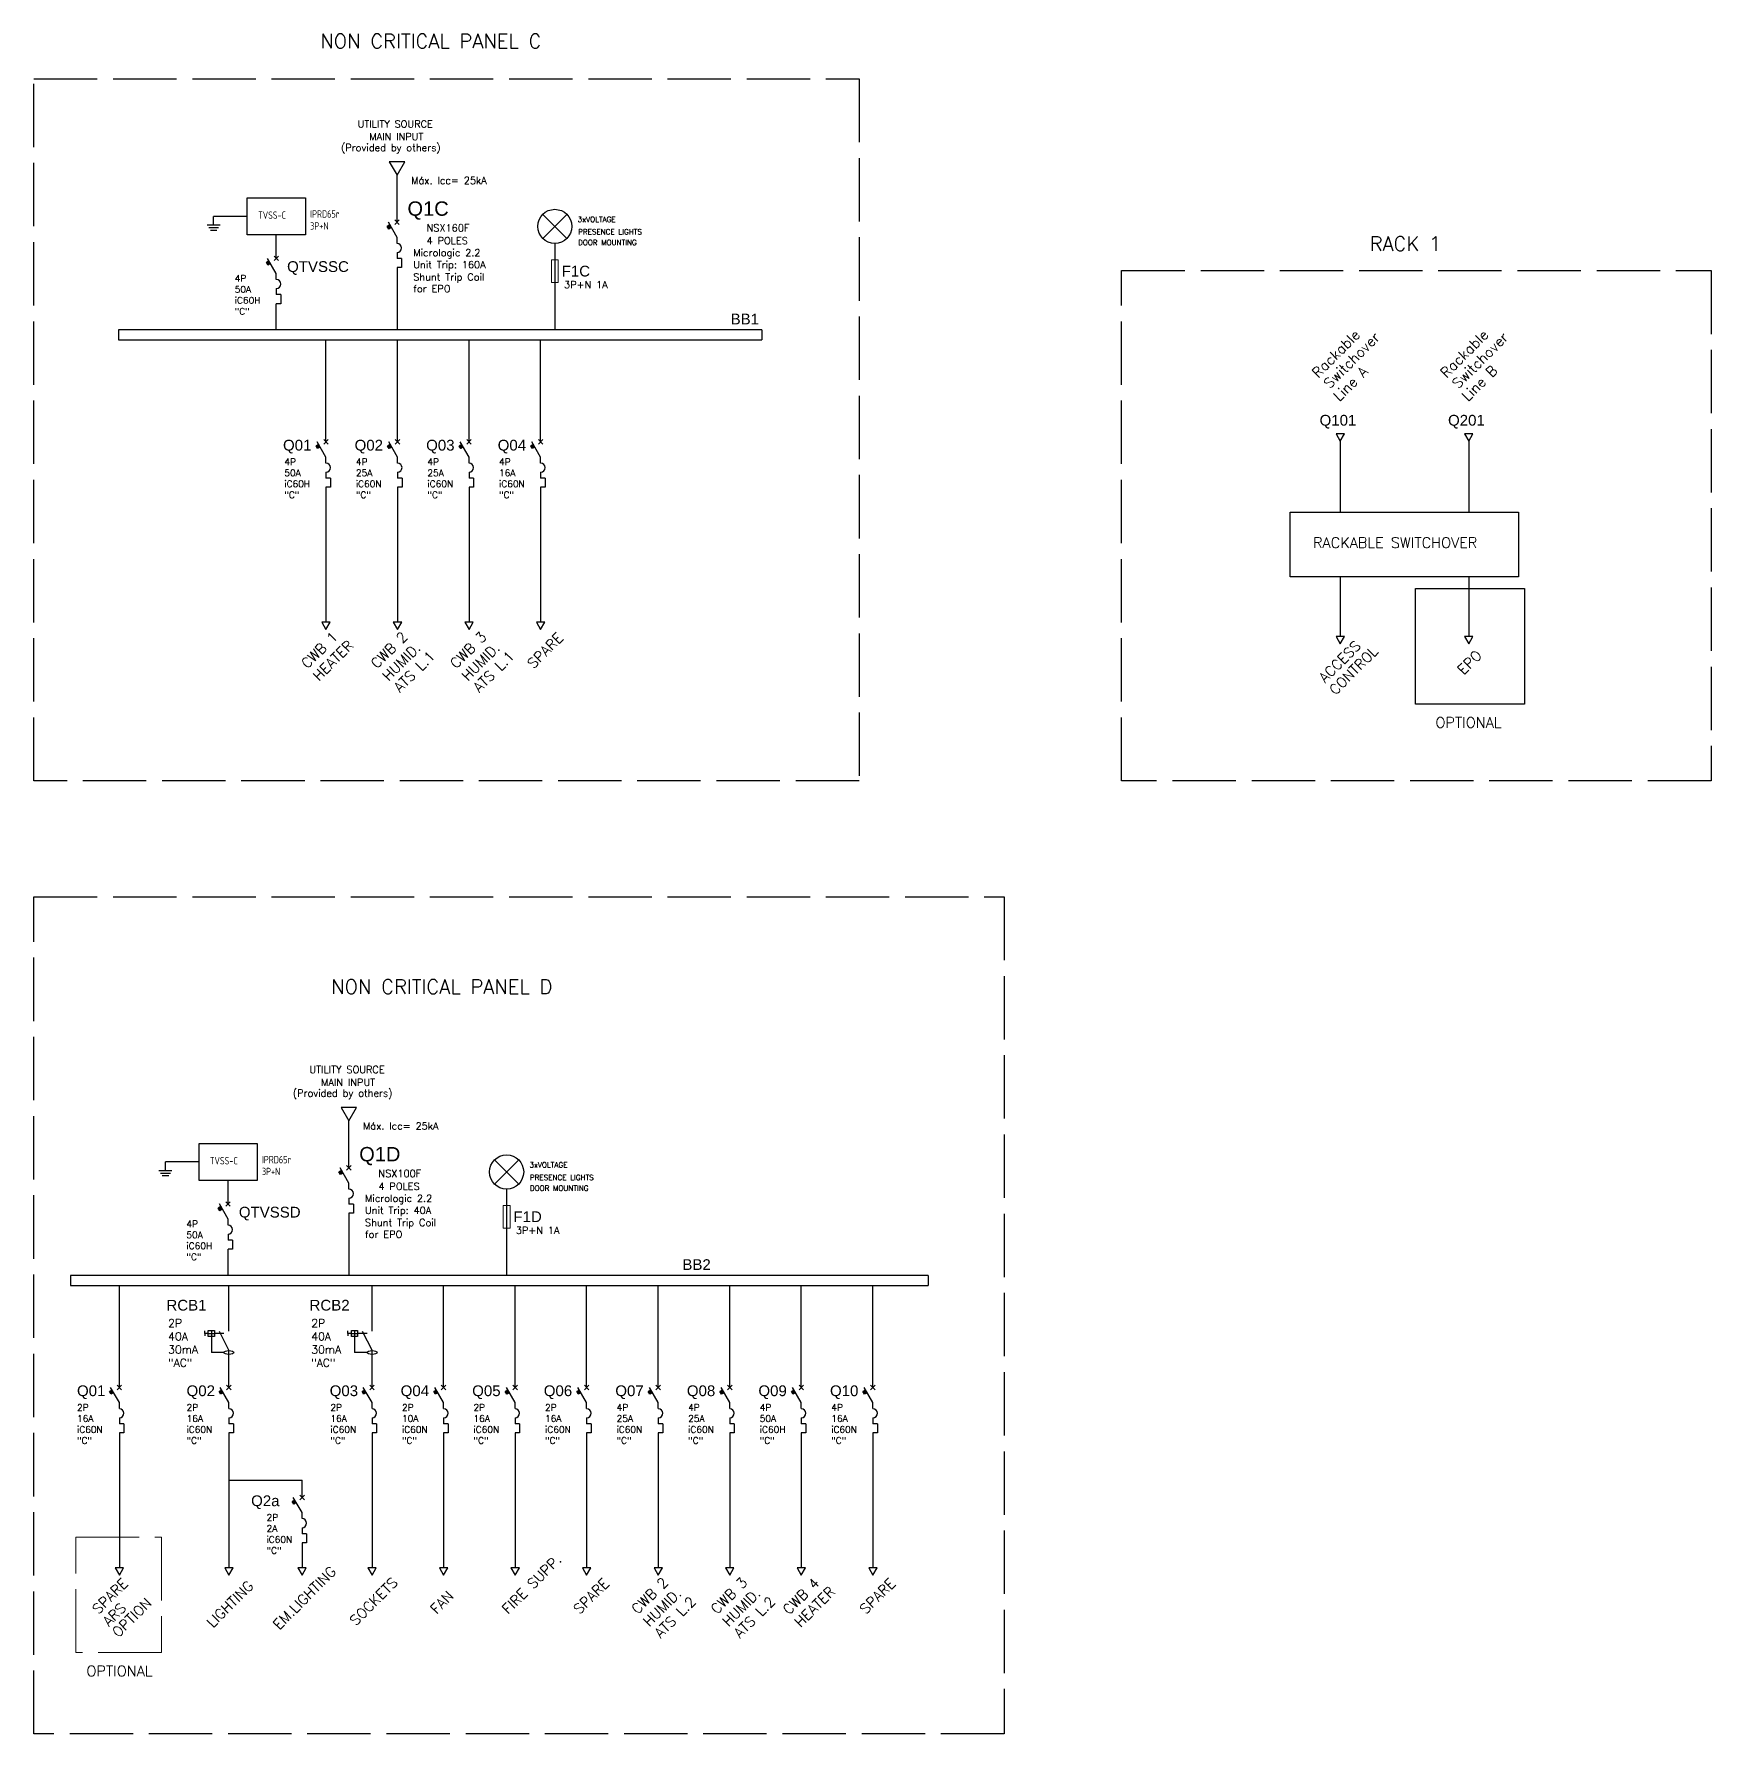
# Model space of a CAD drawing. Header units: inches. Extents: x 86 to 1426, y 63 to 696.
# Drawn here: x 1108.1 to 1425.7, y 266.9 to 588.8 of the extents above; entities that cross this region are included whole.
import ezdxf

# ---------------------------------------------------------------- set-up
doc = ezdxf.new("R2010")
doc.units = ezdxf.units.IN
doc.header["$MEASUREMENT"] = 0
doc.linetypes.add('ACAD_ISO02W100', pattern=[15, 12, -3])
doc.linetypes.add('Caddy_Solid', pattern=[0])
doc.layers.get('0').update_dxf_attribs({"lineweight": 0, "plot": 0})
doc.layers.add('1', color=7, linetype='Continuous', lineweight=13)
for name, color, linetype in [('DIBUIX', 7, 'Continuous'), ('Líneas', 122, 'Continuous'), ('TEXTE', 7, 'Continuous')]:
    doc.layers.add(name, color=color, linetype=linetype)
doc.styles.add('Caddy_Vectorfont1p', font='isocp___.ttf', dxfattribs={"width": 0.9})
doc.styles.add('Estilo1', font='arial.ttf')
doc.styles.add('NORMAL', font='simplex', dxfattribs={"width": 0.7})
doc.styles.add('RomanS', font='romans.shx')
doc.styles.get("Standard").update_dxf_attribs({"font": 'romans.shx', "width": 0.8})

msp = doc.modelspace()

# ---------------------------------------------------------------- texts
at = {"attachment_point": 1, "style": 'RomanS'}
for s, insert, char_height, width in [('4P\\P50A\\PiC60H "C"', (1155.5, 508.43), 1.25, 1.8322), ('4P\\P25A\\PiC60N "C"', (1169.05, 508.43), 1.25, 1.8322), ('4P\\P25A\\PiC60N "C"', (1182.6, 508.43), 1.25, 1.8322), ('4P\\P16A\\PiC60N "C"', (1196.16, 508.43), 1.25, 1.8322), ('2P\\P10A\\PiC60N "C"', (1177.78, 329.38), 1.25, 1.8322), ('2P\\P16A\\PiC60N "C"', (1191.33, 329.38), 1.25, 1.8322), ('2P\\P16A\\PiC60N "C"', (1204.88, 329.38), 1.25, 1.8322), ('4P\\P25A\\PiC60N "C"', (1218.43, 329.38), 1.25, 1.8322), ('4P\\P25A\\PiC60N "C"', (1231.99, 329.38), 1.25, 1.8322), ('4P\\P50A\\PiC60H "C"', (1245.54, 329.38), 1.25, 1.8322), ('4P\\P16A\\PiC60N "C"', (1259.09, 329.38), 1.25, 1.8322), ('{\\C3;OPTIONAL}', (1118.02, 279.86), 2, 29.3852)]:
    msp.add_mtext(s, dxfattribs=dict(at, insert=insert, char_height=char_height, width=width))
at = {"layer": 'DIBUIX', "style": 'NORMAL'}
for s, height, p in [('Rackable', 1.925, (1351.3, 523.58)), ('Switchover', 1.925, (1353.51, 521.56)), ('Rackable', 1.925, (1375.62, 523.58)), ('Switchover', 1.925, (1377.84, 521.56)), ('Line A', 1.925, (1355.33, 519.13)), ('Line B', 1.925, (1379.66, 519.13)), ('CWB 1 ', 1.925, (1159.85, 468.53)), ('HEATER', 1.925, (1162.06, 466.16)), ('CWB 2', 1.925, (1173.03, 468.53)), ('CWB 3', 1.925, (1188.04, 468.53)), ('SPARE', 1.925, (1202.7, 468.53)), ('ACCESS', 1.925, (1352.61, 465.84)), ('HUMID.', 1.925, (1175.24, 466.16)), ('ATS L.1', 1.925, (1177.39, 464.01)), ('HUMID.', 1.925, (1190.25, 466.16)), ('ATS L.1', 1.925, (1192.41, 464.01)), ('CONTROL', 1.925, (1354.58, 463.52)), ('EPO', 1.925, (1378.86, 467.36)), ('FIRE SUPP.', 1.925, (1197.88, 289.48)), ('SPARE', 1.925, (1120.29, 289.48)), ('EM.LIGHTING', 1.9249, (1154.53, 286.54)), ('SOCKETS', 1.925, (1169.05, 287.31)), ('SPARE', 1.925, (1211.43, 289.48)), ('CWB 2', 1.925, (1222.41, 289.48)), ('CWB 3', 1.925, (1237.43, 289.48)), ('CWB 4', 1.925, (1251.07, 289.37)), ('SPARE', 1.925, (1265.64, 289.48)), ('LIGHTING', 1.925, (1141.95, 286.91)), ('FAN', 1.925, (1184.32, 289.48)), ('HUMID.', 1.925, (1224.62, 287.11)), ('HUMID.', 1.925, (1239.63, 287.11)), ('HEATER', 1.925, (1253.28, 286.99)), ('ARS', 1.925, (1122.26, 287.16)), ('OPTION', 1.925, (1124.05, 285.07)), ('ATS L.2', 1.925, (1226.77, 284.96)), ('ATS L.2', 1.925, (1241.79, 284.96))]:
    msp.add_text(s, height=height, rotation=45, dxfattribs=at).set_placement(p)
at = {"layer": 'DIBUIX', "attachment_point": 1, "style": 'RomanS'}
for s, insert, char_height, width in [('RACKABLE SWITCHOVER', (1350.34, 493.51), 2, 40.0765), ('2P\\P40A\\P30mA\\P"AC"', (1133.5, 345.47), 1.5, 2.7483), ('2P\\P40A\\P30mA\\P"AC"', (1160.6, 345.47), 1.5, 2.7483), ('2P\\P16A\\PiC60N "C"', (1116.23, 329.38), 1.25, 1.8322), ('2P\\P16A\\PiC60N "C"', (1136.98, 329.38), 1.25, 1.8322), ('2P\\P16A\\PiC60N "C"', (1164.23, 329.38), 1.25, 1.8322), ('2P\\P2A\\PiC60N "C"', (1152.13, 308.55), 1.25, 1.8322)]:
    msp.add_mtext(s, dxfattribs=dict(at, insert=insert, char_height=char_height, width=width))
at = {"layer": 'DIBUIX', "color": 3, "insert": (1373.52, 459.46), "char_height": 2, "width": 29.3852, "attachment_point": 1, "style": 'RomanS'}
msp.add_mtext('{\\C3;OPTIONAL}', dxfattribs=at)
at = {"layer": 'Líneas', "color": 7, "style": 'NORMAL'}
for s, height, p in [('NON CRITICAL PANEL C', 2.7, (1162.3, 586.13)), ('UTILITY SOURCE', 1.35, (1169.39, 571.12)), ('MAIN INPUT', 1.35, (1171.59, 568.7)), ('(Provided by others)', 1.35, (1166.24, 566.65)), ('Máx. Icc= 25kA', 1.35, (1179.53, 560.42)), ('NSX160F', 1.35, (1182.45, 551.44)), ('RACK 1', 2.7, (1361.07, 547.77)), ('Micrologic 2.2', 1.35, (1179.92, 546.74)), ('4 POLES', 1.35, (1182.45, 549.02)), ('Unit Trip: 160A', 1.35, (1179.92, 544.46)), ('3P+N 1A', 1.35, (1208.48, 540.68)), ('NON CRITICAL PANEL D', 2.7, (1164.36, 407.08)), ('UTILITY SOURCE', 1.35, (1160.26, 392.07)), ('MAIN INPUT', 1.35, (1162.45, 389.65)), ('(Provided by others)', 1.35, (1157.11, 387.6)), ('Máx. Icc= 25kA', 1.35, (1170.4, 381.37)), ('NSX100F', 1.35, (1173.32, 372.39)), ('4 POLES', 1.35, (1173.32, 369.97)), ('Micrologic 2.2', 1.35, (1170.78, 367.69)), ('Unit Trip: 40A', 1.35, (1170.78, 365.41)), ('3P+N 1A', 1.35, (1199.34, 361.63))]:
    msp.add_text(s, height=height, dxfattribs=at).set_placement(p)
at = {"layer": 'Líneas', "color": 7, "style": 'Caddy_Vectorfont1p', "width": 0.9}
for s, p in [('TVSS-C', (1150.52, 553.83)), ('IPRD65r', (1160.39, 554.05)), ('3P+N', (1160.39, 551.79)), ('TVSS-C', (1141.39, 374.78)), ('3P+N', (1151.25, 372.74)), ('IPRD65r', (1151.25, 374.99))]:
    msp.add_text(s, height=1.4, dxfattribs=at).set_placement(p)
at = {"layer": 'Líneas', "color": 7}
for s, p in [('3xVOLTAGE ', (1211.06, 553.23)), ('PRESENCE LIGHTS', (1211.14, 550.87)), ('DOOR MOUNTING', (1211.14, 548.84)), ('3xVOLTAGE ', (1201.93, 374.18)), ('PRESENCE LIGHTS', (1202.01, 371.82)), ('DOOR MOUNTING', (1202.01, 369.79))]:
    msp.add_text(s, height=1, dxfattribs=at).set_placement(p)
at = {"layer": 'Líneas', "color": 3, "style": 'NORMAL'}
for s, p in [('for EPO', (1179.92, 539.93)), ('Shunt Trip Coil', (1179.92, 542.15)), ('Shunt Trip Coil', (1170.78, 363.1)), ('for EPO', (1170.78, 360.88))]:
    msp.add_text(s, height=1.35, dxfattribs=at).set_placement(p)
at = {"layer": 'Líneas', "color": 7, "char_height": 1.25, "width": 1.8322, "attachment_point": 1, "style": 'RomanS'}
for insert in [(1146.1, 543.19), (1136.96, 364.14)]:
    msp.add_mtext('4P\\P50A\\PiC60H "C"', dxfattribs=dict(at, insert=insert))
at = {"layer": 'TEXTE', "color": 42, "style": 'Estilo1'}
for s, height, p in [('Q1C', 2.718, (1178.82, 554.41)), ('QTVSSC', 2.038, (1156.02, 543.77)), ('F1C', 2.038, (1208.03, 542.91)), ('BB1', 2.038, (1240.03, 533.84)), ('Q101', 2.038, (1351.58, 514.67)), ('Q201', 2.038, (1375.91, 514.67)), ('Q01', 2.038, (1155.25, 509.95)), ('Q02', 2.038, (1168.81, 509.95)), ('Q03', 2.038, (1182.36, 509.95)), ('Q04', 2.038, (1195.91, 509.95)), ('Q1D', 2.718, (1169.68, 375.36)), ('QTVSSD', 2.038, (1146.88, 364.72)), ('F1D', 2.038, (1198.89, 363.86)), ('BB2', 2.038, (1230.89, 354.79)), ('RCB1', 2.038, (1133.17, 347.1)), ('RCB2', 2.038, (1160.27, 347.1)), ('Q01', 2.038, (1116.23, 330.9)), ('Q02', 2.038, (1136.98, 330.9)), ('Q03', 2.038, (1164.09, 330.9)), ('Q04', 2.038, (1177.53, 330.9)), ('Q05', 2.038, (1191.08, 330.9)), ('Q06', 2.038, (1204.64, 330.9)), ('Q07', 2.038, (1218.19, 330.9)), ('Q08', 2.038, (1231.74, 330.9)), ('Q09', 2.038, (1245.29, 330.9)), ('Q10', 2.038, (1258.85, 330.9)), ('Q2a', 2.038, (1149.21, 310.07))]:
    msp.add_text(s, height=height, dxfattribs=at).set_placement(p)

# ---------------------------------------------------------------- blocks, each defined once
blk = doc.blocks.new('Blk296')
at = {"layer": '1', "linetype": 'Caddy_Solid', "lineweight": 25}
for p, q in [((103, 237), (114, 237)), ((103, 230), (103, 237)), ((114, 237), (114, 230)), ((114, 230), (103, 230))]:
    blk.add_line(p, q, dxfattribs=at)
blk = doc.blocks.new('Blk300')
at = {"layer": '1', "linetype": 'Caddy_Solid', "lineweight": 25}
for p, q in [((117.75, 232), (120.25, 232)), ((119, 232), (119, 233.6))]:
    blk.add_line(p, q, dxfattribs=at)
blk = doc.blocks.new('Blk301')
at = {"layer": '1', "linetype": 'Caddy_Solid', "lineweight": 25}
for p, q in [((118.0625, 231.5), (119.9375, 231.5)), ((118.375, 231), (119.625, 231))]:
    blk.add_line(p, q, dxfattribs=at)
blk = doc.blocks.new('Blk297')
for name in ['Blk300', 'Blk301']:
    blk.add_blockref(name, (0, 0, 1))

# ---------------------------------------------------------------- linework, layer by layer
for points in [[(1206.09, 546.07), (1207.39, 546.07), (1207.39, 541.77), (1206.09, 541.77)], [(1196.96, 367.02), (1198.26, 367.02), (1198.26, 362.72), (1196.96, 362.72)]]:
    msp.add_lwpolyline(points, close=True)
at = {"color": 3, "linetype": 'ACAD_ISO02W100'}
msp.add_lwpolyline([(1116, 304.21), (1132.26, 304.21), (1132.26, 282.34), (1116, 282.34)], close=True, dxfattribs=at)
at = {"layer": 'DIBUIX'}
for p, q in [((1175.47, 552.69), (1174.98, 552.4)), ((1175.47, 552.69), (1174.98, 552.4)), ((1175.47, 552.69), (1174.98, 552.4)), ((1175.27, 551.9), (1174.98, 552.4)), ((1175.27, 551.9), (1174.98, 552.4)), ((1175.27, 551.9), (1174.98, 552.4)), ((1175.34, 551.95), (1175.05, 552.44)), ((1175.34, 551.95), (1175.05, 552.44)), ((1175.34, 551.95), (1175.05, 552.44)), ((1175.42, 551.99), (1175.13, 552.48)), ((1175.42, 551.99), (1175.13, 552.48)), ((1175.42, 551.99), (1175.13, 552.48)), ((1176.85, 550.31), (1175.2, 553.18)), ((1176.85, 550.31), (1175.2, 553.18)), ((1176.85, 550.31), (1175.2, 553.18)), ((1175.49, 552.03), (1175.2, 552.53)), ((1175.49, 552.03), (1175.2, 552.53)), ((1175.49, 552.03), (1175.2, 552.53)), ((1175.76, 552.19), (1175.27, 551.9)), ((1175.76, 552.19), (1175.27, 551.9)), ((1175.76, 552.19), (1175.27, 551.9)), ((1175.56, 552.08), (1175.28, 552.57)), ((1175.56, 552.08), (1175.28, 552.57)), ((1175.56, 552.08), (1175.28, 552.57)), ((1175.64, 552.12), (1175.35, 552.61)), ((1175.64, 552.12), (1175.35, 552.61)), ((1175.64, 552.12), (1175.35, 552.61)), ((1175.71, 552.16), (1175.43, 552.66)), ((1175.71, 552.16), (1175.43, 552.66)), ((1175.71, 552.16), (1175.43, 552.66)), ((1176.42, 553.61), (1177.28, 552.75)), ((1177.28, 553.61), (1176.42, 552.75)), ((1176.42, 553.61), (1177.28, 552.75)), ((1177.28, 553.61), (1176.42, 552.75)), ((1176.42, 553.61), (1177.28, 552.75)), ((1177.28, 553.61), (1176.42, 552.75)), ((1176.85, 549.17), (1176.85, 550.31)), ((1176.85, 547.45), (1176.85, 546.31)), ((1152.6, 545.85), (1152.11, 545.57)), ((1152.6, 545.85), (1152.11, 545.57)), ((1152.6, 545.85), (1152.11, 545.57)), ((1152.39, 545.07), (1152.11, 545.57)), ((1152.39, 545.07), (1152.11, 545.57)), ((1152.39, 545.07), (1152.11, 545.57)), ((1152.46, 545.11), (1152.18, 545.61)), ((1152.46, 545.11), (1152.18, 545.61)), ((1152.46, 545.11), (1152.18, 545.61)), ((1152.54, 545.15), (1152.25, 545.65)), ((1152.54, 545.15), (1152.25, 545.65)), ((1152.54, 545.15), (1152.25, 545.65)), ((1153.98, 543.48), (1152.32, 546.35)), ((1153.98, 543.48), (1152.32, 546.35)), ((1153.98, 543.48), (1152.32, 546.35)), ((1152.62, 545.2), (1152.33, 545.69)), ((1152.62, 545.2), (1152.33, 545.69)), ((1152.62, 545.2), (1152.33, 545.69)), ((1152.89, 545.35), (1152.39, 545.07)), ((1152.89, 545.35), (1152.39, 545.07)), ((1152.89, 545.35), (1152.39, 545.07)), ((1152.69, 545.24), (1152.41, 545.74)), ((1152.69, 545.24), (1152.41, 545.74)), ((1152.69, 545.24), (1152.41, 545.74)), ((1152.76, 545.28), (1152.48, 545.78)), ((1152.76, 545.28), (1152.48, 545.78)), ((1152.76, 545.28), (1152.48, 545.78)), ((1152.83, 545.32), (1152.55, 545.82)), ((1152.83, 545.32), (1152.55, 545.82)), ((1152.83, 545.32), (1152.55, 545.82)), ((1153.55, 546.77), (1154.41, 545.92)), ((1154.41, 546.77), (1153.55, 545.92)), ((1153.55, 546.77), (1154.41, 545.92)), ((1154.41, 546.77), (1153.55, 545.92)), ((1153.55, 546.77), (1154.41, 545.92)), ((1154.41, 546.77), (1153.55, 545.92)), ((1177.71, 546.31), (1176.85, 546.31)), ((1177.71, 546.31), (1176.85, 546.31)), ((1177.71, 546.31), (1176.85, 546.31)), ((1177.71, 544.59), (1176.85, 544.59)), ((1177.71, 546.31), (1177.71, 544.59)), ((1177.71, 546.31), (1177.71, 544.59)), ((1177.71, 546.31), (1177.71, 544.59)), ((1153.98, 542.34), (1153.98, 543.48)), ((1153.98, 540.62), (1153.98, 539.48)), ((1154.84, 539.48), (1153.98, 539.48)), ((1154.84, 539.48), (1153.98, 539.48)), ((1154.84, 539.48), (1153.98, 539.48)), ((1154.84, 537.76), (1153.98, 537.76)), ((1154.84, 539.48), (1154.84, 537.76)), ((1154.84, 539.48), (1154.84, 537.76)), ((1154.84, 539.48), (1154.84, 537.76)), ((1245.93, 532.78), (1124.11, 532.78)), ((1124.11, 532.78), (1124.11, 530.9)), ((1245.93, 532.78), (1245.93, 530.9)), ((1124.11, 530.9), (1245.93, 530.9)), ((1162.95, 512.02), (1163.81, 511.16)), ((1163.81, 512.02), (1162.95, 511.16)), ((1162.95, 512.02), (1163.81, 511.16)), ((1163.81, 512.02), (1162.95, 511.16)), ((1162.95, 512.02), (1163.81, 511.16)), ((1163.81, 512.02), (1162.95, 511.16)), ((1176.5, 512.02), (1177.36, 511.16)), ((1177.36, 512.02), (1176.5, 511.16)), ((1176.5, 512.02), (1177.36, 511.16)), ((1177.36, 512.02), (1176.5, 511.16)), ((1176.5, 512.02), (1177.36, 511.16)), ((1177.36, 512.02), (1176.5, 511.16)), ((1190.06, 512.02), (1190.91, 511.16)), ((1190.91, 512.02), (1190.06, 511.16)), ((1190.06, 512.02), (1190.91, 511.16)), ((1190.91, 512.02), (1190.06, 511.16)), ((1190.06, 512.02), (1190.91, 511.16)), ((1190.91, 512.02), (1190.06, 511.16)), ((1203.61, 512.02), (1204.47, 511.16)), ((1204.47, 512.02), (1203.61, 511.16)), ((1203.61, 512.02), (1204.47, 511.16)), ((1204.47, 512.02), (1203.61, 511.16)), ((1203.61, 512.02), (1204.47, 511.16)), ((1204.47, 512.02), (1203.61, 511.16)), ((1162, 511.1), (1161.51, 510.81)), ((1162, 511.1), (1161.51, 510.81)), ((1162, 511.1), (1161.51, 510.81)), ((1161.8, 510.31), (1161.51, 510.81)), ((1161.8, 510.31), (1161.51, 510.81)), ((1161.8, 510.31), (1161.51, 510.81)), ((1161.87, 510.36), (1161.58, 510.85)), ((1161.87, 510.36), (1161.58, 510.85)), ((1161.87, 510.36), (1161.58, 510.85)), ((1161.94, 510.4), (1161.65, 510.89)), ((1161.94, 510.4), (1161.65, 510.89)), ((1161.94, 510.4), (1161.65, 510.89)), ((1163.38, 508.73), (1161.72, 511.59)), ((1163.38, 508.73), (1161.72, 511.59)), ((1163.38, 508.73), (1161.72, 511.59)), ((1162.02, 510.44), (1161.73, 510.94)), ((1162.02, 510.44), (1161.73, 510.94)), ((1162.02, 510.44), (1161.73, 510.94)), ((1162.29, 510.6), (1161.8, 510.31)), ((1162.29, 510.6), (1161.8, 510.31)), ((1162.29, 510.6), (1161.8, 510.31)), ((1162.09, 510.49), (1161.81, 510.98)), ((1162.09, 510.49), (1161.81, 510.98)), ((1162.09, 510.49), (1161.81, 510.98)), ((1162.17, 510.53), (1161.88, 511.02)), ((1162.17, 510.53), (1161.88, 511.02)), ((1162.17, 510.53), (1161.88, 511.02)), ((1162.24, 510.57), (1161.95, 511.07)), ((1162.24, 510.57), (1161.95, 511.07)), ((1162.24, 510.57), (1161.95, 511.07)), ((1163.38, 507.59), (1163.38, 508.73)), ((1175.55, 511.1), (1175.06, 510.81)), ((1175.55, 511.1), (1175.06, 510.81)), ((1175.55, 511.1), (1175.06, 510.81)), ((1175.35, 510.31), (1175.06, 510.81)), ((1175.35, 510.31), (1175.06, 510.81)), ((1175.35, 510.31), (1175.06, 510.81)), ((1175.42, 510.36), (1175.13, 510.85)), ((1175.42, 510.36), (1175.13, 510.85)), ((1175.42, 510.36), (1175.13, 510.85)), ((1175.5, 510.4), (1175.21, 510.89)), ((1175.5, 510.4), (1175.21, 510.89)), ((1175.5, 510.4), (1175.21, 510.89)), ((1176.93, 508.73), (1175.28, 511.59)), ((1176.93, 508.73), (1175.28, 511.59)), ((1176.93, 508.73), (1175.28, 511.59)), ((1175.57, 510.44), (1175.28, 510.94)), ((1175.57, 510.44), (1175.28, 510.94)), ((1175.57, 510.44), (1175.28, 510.94)), ((1175.84, 510.6), (1175.35, 510.31)), ((1175.84, 510.6), (1175.35, 510.31)), ((1175.84, 510.6), (1175.35, 510.31)), ((1175.64, 510.49), (1175.36, 510.98)), ((1175.64, 510.49), (1175.36, 510.98)), ((1175.64, 510.49), (1175.36, 510.98)), ((1175.72, 510.53), (1175.43, 511.02)), ((1175.72, 510.53), (1175.43, 511.02)), ((1175.72, 510.53), (1175.43, 511.02)), ((1175.79, 510.57), (1175.51, 511.07)), ((1175.79, 510.57), (1175.51, 511.07)), ((1175.79, 510.57), (1175.51, 511.07)), ((1176.93, 507.59), (1176.93, 508.73)), ((1189.11, 511.1), (1188.61, 510.81)), ((1189.11, 511.1), (1188.61, 510.81)), ((1189.11, 511.1), (1188.61, 510.81)), ((1188.9, 510.31), (1188.61, 510.81)), ((1188.9, 510.31), (1188.61, 510.81)), ((1188.9, 510.31), (1188.61, 510.81)), ((1188.97, 510.36), (1188.68, 510.85)), ((1188.97, 510.36), (1188.68, 510.85)), ((1188.97, 510.36), (1188.68, 510.85)), ((1189.05, 510.4), (1188.76, 510.89)), ((1189.05, 510.4), (1188.76, 510.89)), ((1189.05, 510.4), (1188.76, 510.89)), ((1190.49, 508.73), (1188.83, 511.59)), ((1190.49, 508.73), (1188.83, 511.59)), ((1190.49, 508.73), (1188.83, 511.59)), ((1189.12, 510.44), (1188.84, 510.94)), ((1189.12, 510.44), (1188.84, 510.94)), ((1189.12, 510.44), (1188.84, 510.94)), ((1189.39, 510.6), (1188.9, 510.31)), ((1189.39, 510.6), (1188.9, 510.31)), ((1189.39, 510.6), (1188.9, 510.31)), ((1189.19, 510.49), (1188.91, 510.98)), ((1189.19, 510.49), (1188.91, 510.98)), ((1189.19, 510.49), (1188.91, 510.98)), ((1189.27, 510.53), (1188.98, 511.02)), ((1189.27, 510.53), (1188.98, 511.02)), ((1189.27, 510.53), (1188.98, 511.02)), ((1189.34, 510.57), (1189.06, 511.07)), ((1189.34, 510.57), (1189.06, 511.07)), ((1189.34, 510.57), (1189.06, 511.07)), ((1190.49, 507.59), (1190.49, 508.73)), ((1202.66, 511.1), (1202.17, 510.81)), ((1202.66, 511.1), (1202.17, 510.81)), ((1202.66, 511.1), (1202.17, 510.81)), ((1202.45, 510.31), (1202.17, 510.81)), ((1202.45, 510.31), (1202.17, 510.81)), ((1202.45, 510.31), (1202.17, 510.81)), ((1202.52, 510.36), (1202.24, 510.85)), ((1202.52, 510.36), (1202.24, 510.85)), ((1202.52, 510.36), (1202.24, 510.85)), ((1202.6, 510.4), (1202.31, 510.89)), ((1202.6, 510.4), (1202.31, 510.89)), ((1202.6, 510.4), (1202.31, 510.89)), ((1204.04, 508.73), (1202.38, 511.59)), ((1204.04, 508.73), (1202.38, 511.59)), ((1204.04, 508.73), (1202.38, 511.59)), ((1202.68, 510.44), (1202.39, 510.94)), ((1202.68, 510.44), (1202.39, 510.94)), ((1202.68, 510.44), (1202.39, 510.94)), ((1202.95, 510.6), (1202.45, 510.31)), ((1202.95, 510.6), (1202.45, 510.31)), ((1202.95, 510.6), (1202.45, 510.31)), ((1202.75, 510.49), (1202.46, 510.98)), ((1202.75, 510.49), (1202.46, 510.98)), ((1202.75, 510.49), (1202.46, 510.98)), ((1202.82, 510.53), (1202.54, 511.02)), ((1202.82, 510.53), (1202.54, 511.02)), ((1202.82, 510.53), (1202.54, 511.02)), ((1202.89, 510.57), (1202.61, 511.07)), ((1202.89, 510.57), (1202.61, 511.07)), ((1202.89, 510.57), (1202.61, 511.07)), ((1204.04, 507.59), (1204.04, 508.73)), ((1163.38, 505.87), (1163.38, 504.72)), ((1176.93, 505.87), (1176.93, 504.72)), ((1190.49, 505.87), (1190.49, 504.72)), ((1204.04, 505.87), (1204.04, 504.72)), ((1164.24, 504.72), (1163.38, 504.72)), ((1164.24, 504.72), (1163.38, 504.72)), ((1164.24, 504.72), (1163.38, 504.72)), ((1164.24, 503.01), (1163.38, 503.01)), ((1164.24, 504.72), (1164.24, 503.01)), ((1164.24, 504.72), (1164.24, 503.01)), ((1164.24, 504.72), (1164.24, 503.01)), ((1177.79, 504.72), (1176.93, 504.72)), ((1177.79, 504.72), (1176.93, 504.72)), ((1177.79, 504.72), (1176.93, 504.72)), ((1177.79, 503.01), (1176.93, 503.01)), ((1177.79, 504.72), (1177.79, 503.01)), ((1177.79, 504.72), (1177.79, 503.01)), ((1177.79, 504.72), (1177.79, 503.01)), ((1191.34, 504.72), (1190.49, 504.72)), ((1191.34, 504.72), (1190.49, 504.72)), ((1191.34, 504.72), (1190.49, 504.72)), ((1191.34, 503.01), (1190.49, 503.01)), ((1191.34, 504.72), (1191.34, 503.01)), ((1191.34, 504.72), (1191.34, 503.01)), ((1191.34, 504.72), (1191.34, 503.01)), ((1204.9, 504.72), (1204.04, 504.72)), ((1204.9, 504.72), (1204.04, 504.72)), ((1204.9, 504.72), (1204.04, 504.72)), ((1204.9, 503.01), (1204.04, 503.01)), ((1204.9, 504.72), (1204.9, 503.01)), ((1204.9, 504.72), (1204.9, 503.01)), ((1204.9, 504.72), (1204.9, 503.01)), ((1355.5, 486.05), (1355.5, 474.77)), ((1379.82, 486.05), (1379.82, 474.77)), ((1166.34, 373.63), (1165.85, 373.35)), ((1166.34, 373.63), (1165.85, 373.35)), ((1166.34, 373.63), (1165.85, 373.35)), ((1166.28, 372.94), (1165.99, 373.43)), ((1166.28, 372.94), (1165.99, 373.43)), ((1166.28, 372.94), (1165.99, 373.43)), ((1167.72, 371.26), (1166.06, 374.13)), ((1167.72, 371.26), (1166.06, 374.13)), ((1167.72, 371.26), (1166.06, 374.13)), ((1166.36, 372.98), (1166.07, 373.48)), ((1166.36, 372.98), (1166.07, 373.48)), ((1166.36, 372.98), (1166.07, 373.48)), ((1166.43, 373.02), (1166.15, 373.52)), ((1166.43, 373.02), (1166.15, 373.52)), ((1166.43, 373.02), (1166.15, 373.52)), ((1166.5, 373.07), (1166.22, 373.56)), ((1166.5, 373.07), (1166.22, 373.56)), ((1166.5, 373.07), (1166.22, 373.56)), ((1166.57, 373.11), (1166.29, 373.61)), ((1166.57, 373.11), (1166.29, 373.61)), ((1166.57, 373.11), (1166.29, 373.61)), ((1167.29, 374.56), (1168.15, 373.7)), ((1168.15, 374.56), (1167.29, 373.7)), ((1167.29, 374.56), (1168.15, 373.7)), ((1168.15, 374.56), (1167.29, 373.7)), ((1167.29, 374.56), (1168.15, 373.7)), ((1168.15, 374.56), (1167.29, 373.7)), ((1166.13, 372.85), (1165.85, 373.35)), ((1166.13, 372.85), (1165.85, 373.35)), ((1166.13, 372.85), (1165.85, 373.35)), ((1166.2, 372.9), (1165.92, 373.39)), ((1166.2, 372.9), (1165.92, 373.39)), ((1166.2, 372.9), (1165.92, 373.39)), ((1166.63, 373.14), (1166.13, 372.85)), ((1166.63, 373.14), (1166.13, 372.85)), ((1166.63, 373.14), (1166.13, 372.85)), ((1167.72, 370.12), (1167.72, 371.26)), ((1144.84, 364.43), (1143.19, 367.3)), ((1144.84, 364.43), (1143.19, 367.3)), ((1144.84, 364.43), (1143.19, 367.3)), ((1144.41, 367.72), (1145.27, 366.87)), ((1145.27, 367.72), (1144.41, 366.87)), ((1144.41, 367.72), (1145.27, 366.87)), ((1145.27, 367.72), (1144.41, 366.87)), ((1144.41, 367.72), (1145.27, 366.87)), ((1145.27, 367.72), (1144.41, 366.87)), ((1167.72, 368.4), (1167.72, 367.26)), ((1168.58, 367.26), (1167.72, 367.26)), ((1168.58, 367.26), (1167.72, 367.26)), ((1168.58, 367.26), (1167.72, 367.26)), ((1168.58, 367.26), (1168.58, 365.54)), ((1168.58, 367.26), (1168.58, 365.54)), ((1168.58, 367.26), (1168.58, 365.54)), ((1143.46, 366.8), (1142.97, 366.51)), ((1143.46, 366.8), (1142.97, 366.51)), ((1143.46, 366.8), (1142.97, 366.51)), ((1143.26, 366.02), (1142.97, 366.51)), ((1143.26, 366.02), (1142.97, 366.51)), ((1143.26, 366.02), (1142.97, 366.51)), ((1143.33, 366.06), (1143.04, 366.56)), ((1143.33, 366.06), (1143.04, 366.56)), ((1143.33, 366.06), (1143.04, 366.56)), ((1143.41, 366.1), (1143.12, 366.6)), ((1143.41, 366.1), (1143.12, 366.6)), ((1143.41, 366.1), (1143.12, 366.6)), ((1143.48, 366.14), (1143.19, 366.64)), ((1143.48, 366.14), (1143.19, 366.64)), ((1143.48, 366.14), (1143.19, 366.64)), ((1143.75, 366.3), (1143.26, 366.02)), ((1143.75, 366.3), (1143.26, 366.02)), ((1143.75, 366.3), (1143.26, 366.02)), ((1143.55, 366.19), (1143.27, 366.68)), ((1143.55, 366.19), (1143.27, 366.68)), ((1143.55, 366.19), (1143.27, 366.68)), ((1143.63, 366.23), (1143.34, 366.73)), ((1143.63, 366.23), (1143.34, 366.73)), ((1143.63, 366.23), (1143.34, 366.73)), ((1143.7, 366.27), (1143.42, 366.77)), ((1143.7, 366.27), (1143.42, 366.77)), ((1143.7, 366.27), (1143.42, 366.77)), ((1144.84, 363.29), (1144.84, 364.43)), ((1168.58, 365.54), (1167.72, 365.54)), ((1144.84, 361.57), (1144.84, 360.43)), ((1145.7, 360.43), (1144.84, 360.43)), ((1145.7, 360.43), (1144.84, 360.43)), ((1145.7, 360.43), (1144.84, 360.43)), ((1145.7, 358.71), (1144.84, 358.71)), ((1145.7, 360.43), (1145.7, 358.71)), ((1145.7, 360.43), (1145.7, 358.71)), ((1145.7, 360.43), (1145.7, 358.71)), ((1277.45, 353.73), (1114.97, 353.73)), ((1114.97, 353.73), (1114.97, 351.85)), ((1114.97, 351.85), (1277.45, 351.85)), ((1277.45, 353.73), (1277.45, 351.85)), ((1140.44, 342.78), (1140.44, 343.27)), ((1141.1, 342.78), (1140.44, 342.78)), ((1140.44, 342.78), (1140.44, 342.3)), ((1141.1, 342.78), (1142.28, 342.78)), ((1141.69, 343.36), (1141.69, 342.21)), ((1141.69, 342.21), (1141.69, 339.17)), ((1144.07, 342.78), (1142.28, 342.78)), ((1143.13, 343.21), (1145, 339.52)), ((1167.54, 342.78), (1167.54, 343.27)), ((1168.2, 342.78), (1167.54, 342.78)), ((1167.54, 342.78), (1167.54, 342.3)), ((1168.2, 342.78), (1169.38, 342.78)), ((1168.79, 343.36), (1168.79, 342.21)), ((1168.79, 342.21), (1168.79, 339.17)), ((1171.17, 342.78), (1169.38, 342.78)), ((1170.24, 343.21), (1172.11, 339.52)), ((1144.05, 339.17), (1141.69, 339.17)), ((1171.15, 339.17), (1168.79, 339.17)), ((1122.87, 332.05), (1122.38, 331.76)), ((1122.87, 332.05), (1122.38, 331.76)), ((1122.87, 332.05), (1122.38, 331.76)), ((1122.66, 331.26), (1122.38, 331.76)), ((1122.66, 331.26), (1122.38, 331.76)), ((1122.66, 331.26), (1122.38, 331.76)), ((1122.73, 331.31), (1122.45, 331.8)), ((1122.73, 331.31), (1122.45, 331.8)), ((1122.73, 331.31), (1122.45, 331.8)), ((1122.81, 331.35), (1122.52, 331.84)), ((1122.81, 331.35), (1122.52, 331.84)), ((1122.81, 331.35), (1122.52, 331.84)), ((1124.25, 329.67), (1122.59, 332.54)), ((1124.25, 329.67), (1122.59, 332.54)), ((1124.25, 329.67), (1122.59, 332.54)), ((1122.89, 331.39), (1122.6, 331.89)), ((1122.89, 331.39), (1122.6, 331.89)), ((1122.89, 331.39), (1122.6, 331.89)), ((1122.96, 331.44), (1122.68, 331.93)), ((1122.96, 331.44), (1122.68, 331.93)), ((1122.96, 331.44), (1122.68, 331.93)), ((1123.03, 331.48), (1122.75, 331.97)), ((1123.03, 331.48), (1122.75, 331.97)), ((1123.03, 331.48), (1122.75, 331.97)), ((1123.1, 331.52), (1122.82, 332.02)), ((1123.1, 331.52), (1122.82, 332.02)), ((1123.1, 331.52), (1122.82, 332.02)), ((1123.82, 332.97), (1124.68, 332.11)), ((1124.68, 332.97), (1123.82, 332.11)), ((1123.82, 332.97), (1124.68, 332.11)), ((1124.68, 332.97), (1123.82, 332.11)), ((1123.82, 332.97), (1124.68, 332.11)), ((1124.68, 332.97), (1123.82, 332.11)), ((1143.62, 332.05), (1143.13, 331.76)), ((1143.62, 332.05), (1143.13, 331.76)), ((1143.62, 332.05), (1143.13, 331.76)), ((1143.42, 331.26), (1143.13, 331.76)), ((1143.42, 331.26), (1143.13, 331.76)), ((1143.42, 331.26), (1143.13, 331.76)), ((1143.49, 331.31), (1143.2, 331.8)), ((1143.49, 331.31), (1143.2, 331.8)), ((1143.49, 331.31), (1143.2, 331.8)), ((1143.56, 331.35), (1143.27, 331.84)), ((1143.56, 331.35), (1143.27, 331.84)), ((1143.56, 331.35), (1143.27, 331.84)), ((1145, 329.67), (1143.34, 332.54)), ((1145, 329.67), (1143.34, 332.54)), ((1145, 329.67), (1143.34, 332.54)), ((1143.64, 331.39), (1143.35, 331.89)), ((1143.64, 331.39), (1143.35, 331.89)), ((1143.64, 331.39), (1143.35, 331.89)), ((1143.71, 331.44), (1143.43, 331.93)), ((1143.71, 331.44), (1143.43, 331.93)), ((1143.71, 331.44), (1143.43, 331.93)), ((1143.79, 331.48), (1143.5, 331.97)), ((1143.79, 331.48), (1143.5, 331.97)), ((1143.79, 331.48), (1143.5, 331.97)), ((1143.86, 331.52), (1143.57, 332.02)), ((1143.86, 331.52), (1143.57, 332.02)), ((1143.86, 331.52), (1143.57, 332.02)), ((1144.57, 332.97), (1145.43, 332.11)), ((1145.43, 332.97), (1144.57, 332.11)), ((1144.57, 332.97), (1145.43, 332.11)), ((1145.43, 332.97), (1144.57, 332.11)), ((1144.57, 332.97), (1145.43, 332.11)), ((1145.43, 332.97), (1144.57, 332.11)), ((1170.73, 332.05), (1170.23, 331.76)), ((1170.73, 332.05), (1170.23, 331.76)), ((1170.73, 332.05), (1170.23, 331.76)), ((1170.52, 331.26), (1170.23, 331.76)), ((1170.52, 331.26), (1170.23, 331.76)), ((1170.52, 331.26), (1170.23, 331.76)), ((1170.59, 331.31), (1170.3, 331.8)), ((1170.59, 331.31), (1170.3, 331.8)), ((1170.59, 331.31), (1170.3, 331.8)), ((1170.67, 331.35), (1170.38, 331.84)), ((1170.67, 331.35), (1170.38, 331.84)), ((1170.67, 331.35), (1170.38, 331.84)), ((1172.11, 329.67), (1170.45, 332.54)), ((1172.11, 329.67), (1170.45, 332.54)), ((1172.11, 329.67), (1170.45, 332.54)), ((1170.74, 331.39), (1170.46, 331.89)), ((1170.74, 331.39), (1170.46, 331.89)), ((1170.74, 331.39), (1170.46, 331.89)), ((1170.81, 331.44), (1170.53, 331.93)), ((1170.81, 331.44), (1170.53, 331.93)), ((1170.81, 331.44), (1170.53, 331.93)), ((1170.89, 331.48), (1170.6, 331.97)), ((1170.89, 331.48), (1170.6, 331.97)), ((1170.89, 331.48), (1170.6, 331.97)), ((1170.96, 331.52), (1170.68, 332.02)), ((1170.96, 331.52), (1170.68, 332.02)), ((1170.96, 331.52), (1170.68, 332.02)), ((1171.68, 332.97), (1172.53, 332.11)), ((1172.53, 332.97), (1171.68, 332.11)), ((1171.68, 332.97), (1172.53, 332.11)), ((1172.53, 332.97), (1171.68, 332.11)), ((1171.68, 332.97), (1172.53, 332.11)), ((1172.53, 332.97), (1171.68, 332.11)), ((1184.28, 332.05), (1183.79, 331.76)), ((1184.28, 332.05), (1183.79, 331.76)), ((1184.28, 332.05), (1183.79, 331.76)), ((1184.07, 331.26), (1183.79, 331.76)), ((1184.07, 331.26), (1183.79, 331.76)), ((1184.07, 331.26), (1183.79, 331.76)), ((1184.14, 331.31), (1183.86, 331.8)), ((1184.14, 331.31), (1183.86, 331.8)), ((1184.14, 331.31), (1183.86, 331.8)), ((1184.22, 331.35), (1183.93, 331.84)), ((1184.22, 331.35), (1183.93, 331.84)), ((1184.22, 331.35), (1183.93, 331.84)), ((1185.66, 329.67), (1184, 332.54)), ((1185.66, 329.67), (1184, 332.54)), ((1185.66, 329.67), (1184, 332.54)), ((1184.3, 331.39), (1184.01, 331.89)), ((1184.3, 331.39), (1184.01, 331.89)), ((1184.3, 331.39), (1184.01, 331.89)), ((1184.37, 331.44), (1184.09, 331.93)), ((1184.37, 331.44), (1184.09, 331.93)), ((1184.37, 331.44), (1184.09, 331.93)), ((1184.44, 331.48), (1184.16, 331.97)), ((1184.44, 331.48), (1184.16, 331.97)), ((1184.44, 331.48), (1184.16, 331.97)), ((1184.51, 331.52), (1184.23, 332.02)), ((1184.51, 331.52), (1184.23, 332.02)), ((1184.51, 331.52), (1184.23, 332.02)), ((1185.23, 332.97), (1186.09, 332.11)), ((1186.09, 332.97), (1185.23, 332.11)), ((1185.23, 332.97), (1186.09, 332.11)), ((1186.09, 332.97), (1185.23, 332.11)), ((1185.23, 332.97), (1186.09, 332.11)), ((1186.09, 332.97), (1185.23, 332.11)), ((1197.83, 332.05), (1197.34, 331.76)), ((1197.83, 332.05), (1197.34, 331.76)), ((1197.83, 332.05), (1197.34, 331.76)), ((1197.63, 331.26), (1197.34, 331.76)), ((1197.63, 331.26), (1197.34, 331.76)), ((1197.63, 331.26), (1197.34, 331.76)), ((1197.7, 331.31), (1197.41, 331.8)), ((1197.7, 331.31), (1197.41, 331.8)), ((1197.7, 331.31), (1197.41, 331.8)), ((1197.77, 331.35), (1197.48, 331.84)), ((1197.77, 331.35), (1197.48, 331.84)), ((1197.77, 331.35), (1197.48, 331.84)), ((1199.21, 329.67), (1197.55, 332.54)), ((1199.21, 329.67), (1197.55, 332.54)), ((1199.21, 329.67), (1197.55, 332.54)), ((1197.85, 331.39), (1197.56, 331.89)), ((1197.85, 331.39), (1197.56, 331.89)), ((1197.85, 331.39), (1197.56, 331.89)), ((1197.92, 331.44), (1197.64, 331.93)), ((1197.92, 331.44), (1197.64, 331.93)), ((1197.92, 331.44), (1197.64, 331.93)), ((1198, 331.48), (1197.71, 331.97)), ((1198, 331.48), (1197.71, 331.97)), ((1198, 331.48), (1197.71, 331.97)), ((1198.07, 331.52), (1197.78, 332.02)), ((1198.07, 331.52), (1197.78, 332.02)), ((1198.07, 331.52), (1197.78, 332.02)), ((1198.78, 332.97), (1199.64, 332.11)), ((1199.64, 332.97), (1198.78, 332.11)), ((1198.78, 332.97), (1199.64, 332.11)), ((1199.64, 332.97), (1198.78, 332.11)), ((1198.78, 332.97), (1199.64, 332.11)), ((1199.64, 332.97), (1198.78, 332.11)), ((1211.38, 332.05), (1210.89, 331.76)), ((1211.38, 332.05), (1210.89, 331.76)), ((1211.38, 332.05), (1210.89, 331.76)), ((1211.18, 331.26), (1210.89, 331.76)), ((1211.18, 331.26), (1210.89, 331.76)), ((1211.18, 331.26), (1210.89, 331.76)), ((1211.25, 331.31), (1210.96, 331.8)), ((1211.25, 331.31), (1210.96, 331.8)), ((1211.25, 331.31), (1210.96, 331.8)), ((1211.32, 331.35), (1211.04, 331.84)), ((1211.32, 331.35), (1211.04, 331.84)), ((1211.32, 331.35), (1211.04, 331.84)), ((1212.76, 329.67), (1211.11, 332.54)), ((1212.76, 329.67), (1211.11, 332.54)), ((1212.76, 329.67), (1211.11, 332.54)), ((1211.4, 331.39), (1211.11, 331.89)), ((1211.4, 331.39), (1211.11, 331.89)), ((1211.4, 331.39), (1211.11, 331.89)), ((1211.47, 331.44), (1211.19, 331.93)), ((1211.47, 331.44), (1211.19, 331.93)), ((1211.47, 331.44), (1211.19, 331.93)), ((1211.55, 331.48), (1211.26, 331.97)), ((1211.55, 331.48), (1211.26, 331.97)), ((1211.55, 331.48), (1211.26, 331.97)), ((1211.62, 331.52), (1211.34, 332.02)), ((1211.62, 331.52), (1211.34, 332.02)), ((1211.62, 331.52), (1211.34, 332.02)), ((1212.33, 332.97), (1213.19, 332.11)), ((1213.19, 332.97), (1212.33, 332.11)), ((1212.33, 332.97), (1213.19, 332.11)), ((1213.19, 332.97), (1212.33, 332.11)), ((1212.33, 332.97), (1213.19, 332.11)), ((1213.19, 332.97), (1212.33, 332.11)), ((1224.94, 332.05), (1224.44, 331.76)), ((1224.94, 332.05), (1224.44, 331.76)), ((1224.94, 332.05), (1224.44, 331.76)), ((1224.73, 331.26), (1224.44, 331.76)), ((1224.73, 331.26), (1224.44, 331.76)), ((1224.73, 331.26), (1224.44, 331.76)), ((1224.8, 331.31), (1224.51, 331.8)), ((1224.8, 331.31), (1224.51, 331.8)), ((1224.8, 331.31), (1224.51, 331.8)), ((1224.88, 331.35), (1224.59, 331.84)), ((1224.88, 331.35), (1224.59, 331.84)), ((1224.88, 331.35), (1224.59, 331.84)), ((1226.31, 329.67), (1224.66, 332.54)), ((1226.31, 329.67), (1224.66, 332.54)), ((1226.31, 329.67), (1224.66, 332.54)), ((1224.95, 331.39), (1224.67, 331.89)), ((1224.95, 331.39), (1224.67, 331.89)), ((1224.95, 331.39), (1224.67, 331.89)), ((1225.02, 331.44), (1224.74, 331.93)), ((1225.02, 331.44), (1224.74, 331.93)), ((1225.02, 331.44), (1224.74, 331.93)), ((1225.1, 331.48), (1224.81, 331.97)), ((1225.1, 331.48), (1224.81, 331.97)), ((1225.1, 331.48), (1224.81, 331.97)), ((1225.17, 331.52), (1224.89, 332.02)), ((1225.17, 331.52), (1224.89, 332.02)), ((1225.17, 331.52), (1224.89, 332.02)), ((1225.89, 332.97), (1226.74, 332.11)), ((1226.74, 332.97), (1225.89, 332.11)), ((1225.89, 332.97), (1226.74, 332.11)), ((1226.74, 332.97), (1225.89, 332.11)), ((1225.89, 332.97), (1226.74, 332.11)), ((1226.74, 332.97), (1225.89, 332.11)), ((1238.49, 332.05), (1237.99, 331.76)), ((1238.49, 332.05), (1237.99, 331.76)), ((1238.49, 332.05), (1237.99, 331.76)), ((1238.28, 331.26), (1237.99, 331.76)), ((1238.28, 331.26), (1237.99, 331.76)), ((1238.28, 331.26), (1237.99, 331.76)), ((1238.35, 331.31), (1238.07, 331.8)), ((1238.35, 331.31), (1238.07, 331.8)), ((1238.35, 331.31), (1238.07, 331.8)), ((1238.43, 331.35), (1238.14, 331.84)), ((1238.43, 331.35), (1238.14, 331.84)), ((1238.43, 331.35), (1238.14, 331.84)), ((1239.87, 329.67), (1238.21, 332.54)), ((1239.87, 329.67), (1238.21, 332.54)), ((1239.87, 329.67), (1238.21, 332.54)), ((1238.51, 331.39), (1238.22, 331.89)), ((1238.51, 331.39), (1238.22, 331.89)), ((1238.51, 331.39), (1238.22, 331.89)), ((1238.58, 331.44), (1238.29, 331.93)), ((1238.58, 331.44), (1238.29, 331.93)), ((1238.58, 331.44), (1238.29, 331.93)), ((1238.65, 331.48), (1238.36, 331.97)), ((1238.65, 331.48), (1238.36, 331.97)), ((1238.65, 331.48), (1238.36, 331.97)), ((1238.72, 331.52), (1238.44, 332.02)), ((1238.72, 331.52), (1238.44, 332.02)), ((1238.72, 331.52), (1238.44, 332.02)), ((1239.44, 332.97), (1240.3, 332.11)), ((1240.3, 332.97), (1239.44, 332.11)), ((1239.44, 332.97), (1240.3, 332.11)), ((1240.3, 332.97), (1239.44, 332.11)), ((1239.44, 332.97), (1240.3, 332.11)), ((1240.3, 332.97), (1239.44, 332.11)), ((1252.04, 332.05), (1251.55, 331.76)), ((1252.04, 332.05), (1251.55, 331.76)), ((1252.04, 332.05), (1251.55, 331.76)), ((1251.84, 331.26), (1251.55, 331.76)), ((1251.84, 331.26), (1251.55, 331.76)), ((1251.84, 331.26), (1251.55, 331.76)), ((1251.91, 331.31), (1251.62, 331.8)), ((1251.91, 331.31), (1251.62, 331.8)), ((1251.91, 331.31), (1251.62, 331.8)), ((1251.98, 331.35), (1251.69, 331.84)), ((1251.98, 331.35), (1251.69, 331.84)), ((1251.98, 331.35), (1251.69, 331.84)), ((1253.42, 329.67), (1251.76, 332.54)), ((1253.42, 329.67), (1251.76, 332.54)), ((1253.42, 329.67), (1251.76, 332.54)), ((1252.06, 331.39), (1251.77, 331.89)), ((1252.06, 331.39), (1251.77, 331.89)), ((1252.06, 331.39), (1251.77, 331.89)), ((1252.13, 331.44), (1251.85, 331.93)), ((1252.13, 331.44), (1251.85, 331.93)), ((1252.13, 331.44), (1251.85, 331.93)), ((1252.2, 331.48), (1251.92, 331.97)), ((1252.2, 331.48), (1251.92, 331.97)), ((1252.2, 331.48), (1251.92, 331.97)), ((1252.28, 331.52), (1251.99, 332.02)), ((1252.28, 331.52), (1251.99, 332.02)), ((1252.28, 331.52), (1251.99, 332.02)), ((1252.99, 332.97), (1253.85, 332.11)), ((1253.85, 332.97), (1252.99, 332.11)), ((1252.99, 332.97), (1253.85, 332.11)), ((1253.85, 332.97), (1252.99, 332.11)), ((1252.99, 332.97), (1253.85, 332.11)), ((1253.85, 332.97), (1252.99, 332.11)), ((1265.59, 332.05), (1265.1, 331.76)), ((1265.59, 332.05), (1265.1, 331.76)), ((1265.59, 332.05), (1265.1, 331.76)), ((1265.39, 331.26), (1265.1, 331.76)), ((1265.39, 331.26), (1265.1, 331.76)), ((1265.39, 331.26), (1265.1, 331.76)), ((1265.46, 331.31), (1265.17, 331.8)), ((1265.46, 331.31), (1265.17, 331.8)), ((1265.46, 331.31), (1265.17, 331.8)), ((1265.53, 331.35), (1265.25, 331.84)), ((1265.53, 331.35), (1265.25, 331.84)), ((1265.53, 331.35), (1265.25, 331.84)), ((1266.97, 329.67), (1265.32, 332.54)), ((1266.97, 329.67), (1265.32, 332.54)), ((1266.97, 329.67), (1265.32, 332.54)), ((1265.61, 331.39), (1265.32, 331.89)), ((1265.61, 331.39), (1265.32, 331.89)), ((1265.61, 331.39), (1265.32, 331.89)), ((1265.68, 331.44), (1265.4, 331.93)), ((1265.68, 331.44), (1265.4, 331.93)), ((1265.68, 331.44), (1265.4, 331.93)), ((1265.76, 331.48), (1265.47, 331.97)), ((1265.76, 331.48), (1265.47, 331.97)), ((1265.76, 331.48), (1265.47, 331.97)), ((1265.83, 331.52), (1265.55, 332.02)), ((1265.83, 331.52), (1265.55, 332.02)), ((1265.83, 331.52), (1265.55, 332.02)), ((1266.54, 332.97), (1267.4, 332.11)), ((1267.4, 332.97), (1266.54, 332.11)), ((1266.54, 332.97), (1267.4, 332.11)), ((1267.4, 332.97), (1266.54, 332.11)), ((1266.54, 332.97), (1267.4, 332.11)), ((1267.4, 332.97), (1266.54, 332.11)), ((1123.16, 331.55), (1122.66, 331.26)), ((1123.16, 331.55), (1122.66, 331.26)), ((1123.16, 331.55), (1122.66, 331.26)), ((1124.25, 328.54), (1124.25, 329.67)), ((1143.91, 331.55), (1143.42, 331.26)), ((1143.91, 331.55), (1143.42, 331.26)), ((1143.91, 331.55), (1143.42, 331.26)), ((1145, 328.54), (1145, 329.67)), ((1171.01, 331.55), (1170.52, 331.26)), ((1171.01, 331.55), (1170.52, 331.26)), ((1171.01, 331.55), (1170.52, 331.26)), ((1172.11, 328.54), (1172.11, 329.67)), ((1184.57, 331.55), (1184.07, 331.26)), ((1184.57, 331.55), (1184.07, 331.26)), ((1184.57, 331.55), (1184.07, 331.26)), ((1185.66, 328.54), (1185.66, 329.67)), ((1198.12, 331.55), (1197.63, 331.26)), ((1198.12, 331.55), (1197.63, 331.26)), ((1198.12, 331.55), (1197.63, 331.26)), ((1199.21, 328.54), (1199.21, 329.67)), ((1211.67, 331.55), (1211.18, 331.26)), ((1211.67, 331.55), (1211.18, 331.26)), ((1211.67, 331.55), (1211.18, 331.26)), ((1212.76, 328.54), (1212.76, 329.67)), ((1225.22, 331.55), (1224.73, 331.26)), ((1225.22, 331.55), (1224.73, 331.26)), ((1225.22, 331.55), (1224.73, 331.26)), ((1226.31, 328.54), (1226.31, 329.67)), ((1238.78, 331.55), (1238.28, 331.26)), ((1238.78, 331.55), (1238.28, 331.26)), ((1238.78, 331.55), (1238.28, 331.26)), ((1239.87, 328.54), (1239.87, 329.67)), ((1252.33, 331.55), (1251.84, 331.26)), ((1252.33, 331.55), (1251.84, 331.26)), ((1252.33, 331.55), (1251.84, 331.26)), ((1253.42, 328.54), (1253.42, 329.67)), ((1265.88, 331.55), (1265.39, 331.26)), ((1265.88, 331.55), (1265.39, 331.26)), ((1265.88, 331.55), (1265.39, 331.26)), ((1266.97, 328.54), (1266.97, 329.67)), ((1124.25, 326.82), (1124.25, 325.67)), ((1125.11, 325.67), (1124.25, 325.67)), ((1125.11, 325.67), (1124.25, 325.67)), ((1125.11, 325.67), (1124.25, 325.67)), ((1125.11, 325.67), (1125.11, 323.96)), ((1125.11, 325.67), (1125.11, 323.96)), ((1125.11, 325.67), (1125.11, 323.96)), ((1145, 326.82), (1145, 325.67)), ((1145.86, 325.67), (1145, 325.67)), ((1145.86, 325.67), (1145, 325.67)), ((1145.86, 325.67), (1145, 325.67)), ((1145.86, 325.67), (1145.86, 323.96)), ((1145.86, 325.67), (1145.86, 323.96)), ((1145.86, 325.67), (1145.86, 323.96)), ((1172.11, 326.82), (1172.11, 325.67)), ((1172.96, 325.67), (1172.11, 325.67)), ((1172.96, 325.67), (1172.11, 325.67)), ((1172.96, 325.67), (1172.11, 325.67)), ((1172.96, 325.67), (1172.96, 323.96)), ((1172.96, 325.67), (1172.96, 323.96)), ((1172.96, 325.67), (1172.96, 323.96)), ((1185.66, 326.82), (1185.66, 325.67)), ((1186.52, 325.67), (1185.66, 325.67)), ((1186.52, 325.67), (1185.66, 325.67)), ((1186.52, 325.67), (1185.66, 325.67)), ((1186.52, 325.67), (1186.52, 323.96)), ((1186.52, 325.67), (1186.52, 323.96)), ((1186.52, 325.67), (1186.52, 323.96)), ((1199.21, 326.82), (1199.21, 325.67)), ((1200.07, 325.67), (1199.21, 325.67)), ((1200.07, 325.67), (1199.21, 325.67)), ((1200.07, 325.67), (1199.21, 325.67)), ((1200.07, 325.67), (1200.07, 323.96)), ((1200.07, 325.67), (1200.07, 323.96)), ((1200.07, 325.67), (1200.07, 323.96)), ((1212.76, 326.82), (1212.76, 325.67)), ((1213.62, 325.67), (1212.76, 325.67)), ((1213.62, 325.67), (1212.76, 325.67)), ((1213.62, 325.67), (1212.76, 325.67)), ((1213.62, 325.67), (1213.62, 323.96)), ((1213.62, 325.67), (1213.62, 323.96)), ((1213.62, 325.67), (1213.62, 323.96)), ((1226.31, 326.82), (1226.31, 325.67)), ((1227.17, 325.67), (1226.31, 325.67)), ((1227.17, 325.67), (1226.31, 325.67)), ((1227.17, 325.67), (1226.31, 325.67)), ((1227.17, 325.67), (1227.17, 323.96)), ((1227.17, 325.67), (1227.17, 323.96)), ((1227.17, 325.67), (1227.17, 323.96)), ((1239.87, 326.82), (1239.87, 325.67)), ((1240.72, 325.67), (1239.87, 325.67)), ((1240.72, 325.67), (1239.87, 325.67)), ((1240.72, 325.67), (1239.87, 325.67)), ((1240.72, 325.67), (1240.72, 323.96)), ((1240.72, 325.67), (1240.72, 323.96)), ((1240.72, 325.67), (1240.72, 323.96)), ((1253.42, 326.82), (1253.42, 325.67)), ((1254.28, 325.67), (1253.42, 325.67)), ((1254.28, 325.67), (1253.42, 325.67)), ((1254.28, 325.67), (1253.42, 325.67)), ((1254.28, 325.67), (1254.28, 323.96)), ((1254.28, 325.67), (1254.28, 323.96)), ((1254.28, 325.67), (1254.28, 323.96)), ((1266.97, 326.82), (1266.97, 325.67)), ((1267.83, 325.67), (1266.97, 325.67)), ((1267.83, 325.67), (1266.97, 325.67)), ((1267.83, 325.67), (1266.97, 325.67)), ((1267.83, 325.67), (1267.83, 323.96)), ((1267.83, 325.67), (1267.83, 323.96)), ((1267.83, 325.67), (1267.83, 323.96)), ((1125.11, 323.96), (1124.25, 323.96)), ((1145.86, 323.96), (1145, 323.96)), ((1172.96, 323.96), (1172.11, 323.96)), ((1186.52, 323.96), (1185.66, 323.96)), ((1200.07, 323.96), (1199.21, 323.96)), ((1213.62, 323.96), (1212.76, 323.96)), ((1227.17, 323.96), (1226.31, 323.96)), ((1240.72, 323.96), (1239.87, 323.96)), ((1254.28, 323.96), (1253.42, 323.96)), ((1267.83, 323.96), (1266.97, 323.96)), ((1157.48, 311.22), (1156.99, 310.93)), ((1157.48, 311.22), (1156.99, 310.93)), ((1157.48, 311.22), (1156.99, 310.93)), ((1157.27, 310.43), (1156.99, 310.93)), ((1157.27, 310.43), (1156.99, 310.93)), ((1157.27, 310.43), (1156.99, 310.93)), ((1157.34, 310.48), (1157.06, 310.97)), ((1157.34, 310.48), (1157.06, 310.97)), ((1157.34, 310.48), (1157.06, 310.97)), ((1157.42, 310.52), (1157.13, 311.01)), ((1157.42, 310.52), (1157.13, 311.01)), ((1157.42, 310.52), (1157.13, 311.01)), ((1158.86, 308.85), (1157.2, 311.71)), ((1158.86, 308.85), (1157.2, 311.71)), ((1158.86, 308.85), (1157.2, 311.71)), ((1157.5, 310.56), (1157.21, 311.06)), ((1157.5, 310.56), (1157.21, 311.06)), ((1157.5, 310.56), (1157.21, 311.06)), ((1157.77, 310.72), (1157.27, 310.43)), ((1157.77, 310.72), (1157.27, 310.43)), ((1157.77, 310.72), (1157.27, 310.43)), ((1157.57, 310.61), (1157.29, 311.1)), ((1157.57, 310.61), (1157.29, 311.1)), ((1157.57, 310.61), (1157.29, 311.1)), ((1157.64, 310.65), (1157.36, 311.14)), ((1157.64, 310.65), (1157.36, 311.14)), ((1157.64, 310.65), (1157.36, 311.14)), ((1157.71, 310.69), (1157.43, 311.19)), ((1157.71, 310.69), (1157.43, 311.19)), ((1157.71, 310.69), (1157.43, 311.19)), ((1158.43, 312.14), (1159.29, 311.28)), ((1159.29, 312.14), (1158.43, 311.28)), ((1158.43, 312.14), (1159.29, 311.28)), ((1159.29, 312.14), (1158.43, 311.28)), ((1158.43, 312.14), (1159.29, 311.28)), ((1159.29, 312.14), (1158.43, 311.28)), ((1158.86, 307.71), (1158.86, 308.85)), ((1158.86, 305.99), (1158.86, 304.84)), ((1159.72, 304.84), (1158.86, 304.84)), ((1159.72, 304.84), (1158.86, 304.84)), ((1159.72, 304.84), (1158.86, 304.84)), ((1159.72, 303.13), (1158.86, 303.13)), ((1159.72, 304.84), (1159.72, 303.13)), ((1159.72, 304.84), (1159.72, 303.13)), ((1159.72, 304.84), (1159.72, 303.13))]:
    msp.add_line(p, q, dxfattribs=at)
for points in [[(1355.5, 511.73), (1356.29, 513.11), (1354.7, 513.11)], [(1379.82, 511.73), (1380.62, 513.11), (1379.02, 513.11)], [(1346.02, 498.31), (1389.25, 498.31), (1389.25, 486.05), (1346.02, 486.05)], [(1163.38, 476.07), (1164.18, 477.45), (1162.58, 477.45)], [(1176.93, 476.07), (1177.73, 477.45), (1176.14, 477.45)], [(1190.49, 476.07), (1191.28, 477.45), (1189.69, 477.45)], [(1204.04, 476.07), (1204.83, 477.45), (1203.24, 477.45)], [(1355.5, 473.38), (1356.29, 474.77), (1354.7, 474.77)], [(1379.82, 473.38), (1380.62, 474.77), (1379.02, 474.77)], [(1141.1, 343.36), (1142.28, 343.36), (1142.28, 342.21), (1141.1, 342.21)], [(1168.2, 343.36), (1169.38, 343.36), (1169.38, 342.21), (1168.2, 342.21)], [(1124.25, 297.02), (1125.05, 298.4), (1123.45, 298.4)], [(1145, 297.02), (1145.8, 298.4), (1144.2, 298.4)], [(1158.86, 297.02), (1159.66, 298.4), (1158.06, 298.4)], [(1172.11, 297.02), (1172.9, 298.4), (1171.31, 298.4)], [(1185.66, 297.02), (1186.45, 298.4), (1184.86, 298.4)], [(1199.21, 297.02), (1200.01, 298.4), (1198.41, 298.4)], [(1212.76, 297.02), (1213.56, 298.4), (1211.97, 298.4)], [(1226.31, 297.02), (1227.11, 298.4), (1225.52, 298.4)], [(1239.87, 297.02), (1240.66, 298.4), (1239.07, 298.4)], [(1253.42, 297.02), (1254.22, 298.4), (1252.62, 298.4)], [(1266.97, 297.02), (1267.77, 298.4), (1266.18, 298.4)]]:
    msp.add_lwpolyline(points, close=True, dxfattribs=at)
at = {"layer": 'DIBUIX', "color": 3}
msp.add_lwpolyline([(1369.73, 483.81), (1390.39, 483.81), (1390.39, 461.94), (1369.73, 461.94)], close=True, dxfattribs=at)
at = {"layer": 'DIBUIX'}
for centre in [(1176.85, 548.31), (1176.85, 548.31), (1176.85, 548.31), (1153.98, 541.48), (1153.98, 541.48), (1153.98, 541.48), (1163.38, 506.73), (1163.38, 506.73), (1163.38, 506.73), (1176.93, 506.73), (1176.93, 506.73), (1176.93, 506.73), (1190.49, 506.73), (1190.49, 506.73), (1190.49, 506.73), (1204.04, 506.73), (1204.04, 506.73), (1204.04, 506.73), (1167.72, 369.26), (1167.72, 369.26), (1167.72, 369.26), (1144.84, 362.43), (1144.84, 362.43), (1144.84, 362.43), (1124.25, 327.67), (1124.25, 327.67), (1124.25, 327.67), (1145, 327.67), (1145, 327.67), (1145, 327.67), (1172.11, 327.67), (1172.11, 327.67), (1172.11, 327.67), (1185.66, 327.67), (1185.66, 327.67), (1185.66, 327.67), (1199.21, 327.67), (1199.21, 327.67), (1199.21, 327.67), (1212.76, 327.67), (1212.76, 327.67), (1212.76, 327.67), (1226.32, 327.67), (1226.32, 327.67), (1226.32, 327.67), (1239.87, 327.67), (1239.87, 327.67), (1239.87, 327.67), (1253.42, 327.67), (1253.42, 327.67), (1253.42, 327.67), (1266.97, 327.67), (1266.97, 327.67), (1266.97, 327.67), (1158.86, 306.85), (1158.86, 306.85), (1158.86, 306.85)]:
    msp.add_arc(centre, 0.859, 270, 90, dxfattribs=at)
for centre in [(1145, 339.17), (1172.11, 339.17)]:
    msp.add_ellipse(centre, major_axis=(0.956, 0), ratio=0.370764, dxfattribs=at)
at = {"layer": 'Líneas'}
for p, q in [((1176.85, 553.18), (1176.85, 562.08)), ((1153.98, 546.35), (1153.98, 550.8)), ((1206.73, 549.16), (1206.73, 532.78)), ((1176.85, 544.59), (1176.85, 532.78)), ((1153.98, 532.78), (1153.98, 537.76)), ((1163.38, 511.59), (1163.38, 530.9)), ((1176.93, 511.59), (1176.93, 530.9)), ((1190.49, 511.59), (1190.49, 530.9)), ((1204.04, 511.59), (1204.04, 530.9)), ((1355.5, 511.73), (1355.5, 498.31)), ((1379.82, 511.73), (1379.82, 498.31)), ((1163.38, 503.01), (1163.38, 498)), ((1176.93, 503.01), (1176.93, 498)), ((1190.49, 503.01), (1190.49, 498)), ((1204.04, 503.01), (1204.04, 498)), ((1163.38, 498), (1163.38, 477.49)), ((1176.93, 498), (1176.93, 477.49)), ((1190.49, 498), (1190.49, 477.49)), ((1204.04, 498), (1204.04, 477.49)), ((1167.72, 374.13), (1167.72, 383.03)), ((1144.84, 367.3), (1144.84, 371.75)), ((1197.6, 370.11), (1197.6, 353.73)), ((1167.72, 365.54), (1167.72, 353.73)), ((1144.84, 353.73), (1144.84, 358.71)), ((1124.25, 332.54), (1124.25, 351.85)), ((1145, 343.21), (1145, 351.85)), ((1172.11, 343.21), (1172.11, 351.85)), ((1185.66, 332.54), (1185.66, 351.85)), ((1199.21, 332.54), (1199.21, 351.85)), ((1212.76, 332.54), (1212.76, 351.85)), ((1226.31, 332.54), (1226.31, 351.85)), ((1239.87, 332.54), (1239.87, 351.85)), ((1253.42, 332.54), (1253.42, 351.85)), ((1266.97, 332.54), (1266.97, 351.85)), ((1145, 332.54), (1145, 339.52)), ((1172.11, 332.54), (1172.11, 339.52)), ((1124.25, 323.96), (1124.25, 318.95)), ((1145, 323.96), (1145, 318.95)), ((1172.11, 323.96), (1172.11, 318.95)), ((1185.66, 323.96), (1185.66, 318.95)), ((1199.21, 323.96), (1199.21, 318.95)), ((1212.76, 323.96), (1212.76, 318.95)), ((1226.31, 323.96), (1226.31, 318.95)), ((1239.87, 323.96), (1239.87, 318.95)), ((1253.42, 323.96), (1253.42, 318.95)), ((1266.97, 323.96), (1266.97, 318.95)), ((1124.25, 318.95), (1124.25, 298.44)), ((1145, 318.95), (1145, 298.44)), ((1172.11, 318.95), (1172.11, 298.44)), ((1185.66, 318.95), (1185.66, 298.44)), ((1199.21, 318.95), (1199.21, 298.44)), ((1212.76, 318.95), (1212.76, 298.44)), ((1226.31, 318.95), (1226.31, 298.44)), ((1239.87, 318.95), (1239.87, 298.44)), ((1253.42, 318.95), (1253.42, 298.44)), ((1266.97, 318.95), (1266.97, 298.44)), ((1145, 314.98), (1158.86, 314.98)), ((1158.86, 311.71), (1158.86, 314.98)), ((1158.86, 303.13), (1158.86, 298.4))]:
    msp.add_line(p, q, dxfattribs=at)
at = {"layer": 'Líneas', "color": 7}
for p, q in [((1148.48, 554.3), (1142.11, 554.3)), ((1204.45, 554.68), (1209.02, 550.11)), ((1204.45, 550.11), (1209.02, 554.68)), ((1139.34, 375.25), (1132.97, 375.25)), ((1195.31, 375.63), (1199.89, 371.06)), ((1195.31, 371.06), (1199.89, 375.63))]:
    msp.add_line(p, q, dxfattribs=at)
at = {"layer": 'Líneas', "color": 7, "linetype": 'ACAD_ISO02W100'}
for points in [[(1108.08, 580.33), (1264.35, 580.33), (1264.35, 447.41), (1108.08, 447.41)], [(1314.06, 544.02), (1425.72, 544.02), (1425.72, 447.41), (1314.06, 447.41)], [(1108.08, 425.45), (1291.85, 425.45), (1291.85, 266.93), (1108.08, 266.93)]]:
    msp.add_lwpolyline(points, close=True, dxfattribs=at)
at = {"layer": 'Líneas', "color": 7}
for points in [[(1176.85, 562.08), (1178.32, 564.63), (1175.38, 564.63)], [(1167.72, 383.03), (1169.19, 385.58), (1166.25, 385.58)]]:
    msp.add_lwpolyline(points, close=True, dxfattribs=at)
for centre in [(1206.73, 552.4), (1197.6, 373.35)]:
    msp.add_circle(centre, 3.23, dxfattribs=at)

# ---------------------------------------------------------------- block references
for name, p in [('Blk296', (1045.48, 320.8)), ('Blk297', (1023.11, 320.7, -1)), ('Blk296', (1036.34, 141.75)), ('Blk297', (1013.97, 141.65, -1))]:
    msp.add_blockref(name, p, dxfattribs=at)

msp.set_redraw_order([(e.dxf.handle, doc.entitydb.next_handle()) for e in msp.query("TEXT MTEXT ATTDEF DIMENSION ARC_DIMENSION")])  # texts and dimensions are drawn at this point

doc.saveas('drawing.dxf')
